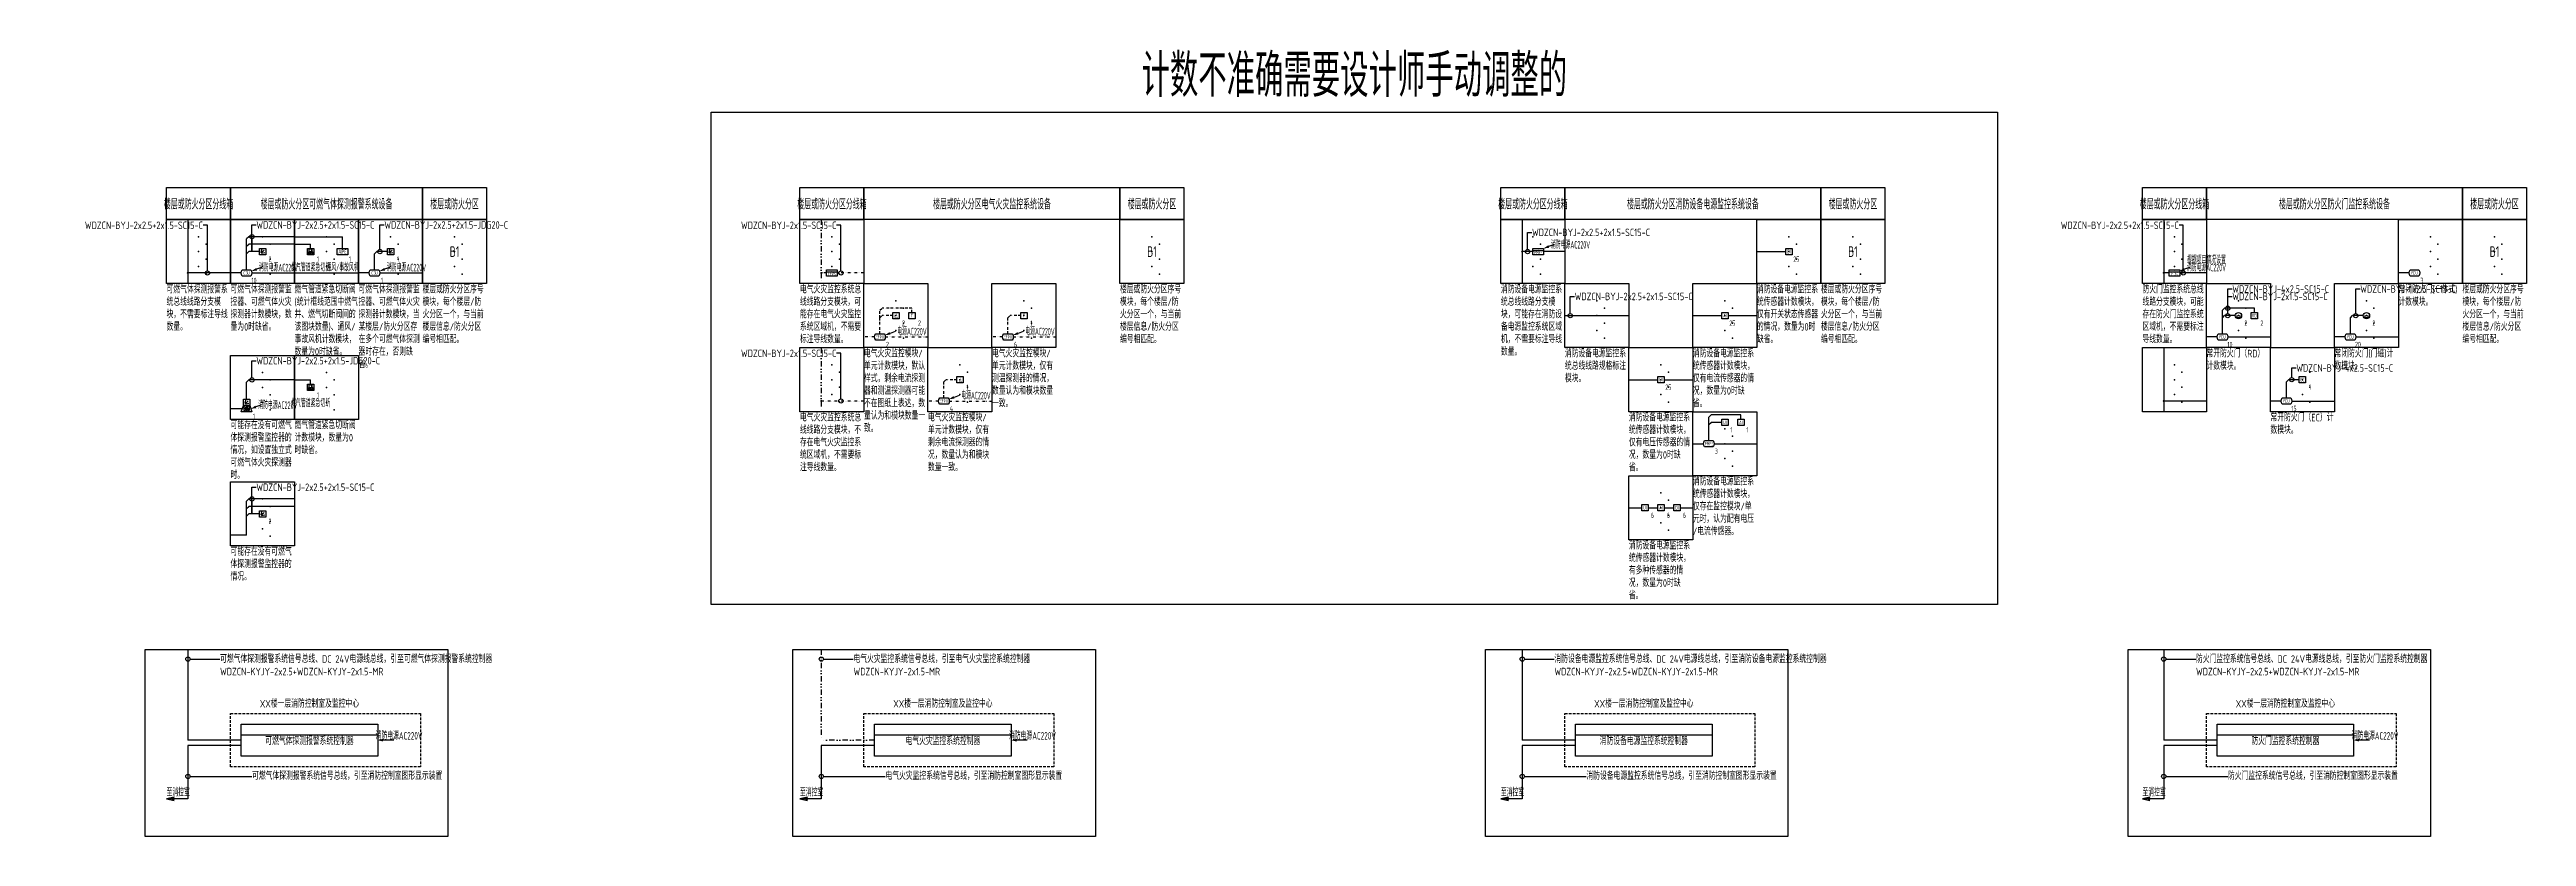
# Model space of a CAD drawing. Header units: millimetres. Extents: x -1040173 to 349982, y -145921 to 298175.
# Drawn here: x 105872 to 221973, y 122281 to 159150 of the extents above; entities that cross this region are included whole.
import ezdxf
from ezdxf import colors
from ezdxf.entities.mleader import LeaderData, LeaderLine
from ezdxf.enums import TextEntityAlignment as Align
from ezdxf.math import Vec2, Vec3

# ---------------------------------------------------------------- set-up
doc = ezdxf.new("R2010")
doc.units = ezdxf.units.MM
doc.header["$LTSCALE"] = 500
doc.header["$MEASUREMENT"] = 0
for name, pattern in [('BORDER2', [0.875, 0.25, -0.125, 0.25, -0.125, 0, -0.125]), ('DIVIDE', [1.25, 0.5, -0.25, 0, -0.25, 0, -0.25]), ('DIVIDE2', [0.625, 0.25, -0.125, 0, -0.125, 0, -0.125]), ('HIDDEN', [0.375, 0.25, -0.125])]:
    doc.linetypes.add(name, pattern=pattern)
doc.layers.get('0').update_dxf_attribs({"color": 255, "linetype": 'CONTINUOUS'})
for name, color, linetype in [('E-EFPS-DEVC', 3, 'CONTINUOUS'), ('E-EFPS-WIRE', 1, 'BORDER2'), ('E-EFPS-WIRE2', 1, 'DIVIDE2'), ('E-EFPS-WIRE3', 1, 'DIVIDE'), ('E-FAS-DEVC', 3, 'CONTINUOUS'), ('E-FAS-WIRE', 4, 'CONTINUOUS'), ('E-FDS-DEVC', 3, 'CONTINUOUS'), ('E-PMFE-DEVC', 3, 'CONTINUOUS'), ('E-POWR-EQPM', 3, 'CONTINUOUS'), ('E-REQU-DIMS', 30, 'CONTINUOUS'), ('E-UNIV-DIAG', 2, 'CONTINUOUS'), ('E-UNIV-DIAG2', 2, 'HIDDEN'), ('E-UNIV-EL', 140, 'CONTINUOUS'), ('E-UNIV-NOTE', 6, 'CONTINUOUS')]:
    doc.layers.add(name, color=color, linetype=linetype)
doc.layers.add('说明', color=7, linetype='CONTINUOUS', plot=False)
doc.styles.add('TH-STYLE3', font='tssdeng.shx', dxfattribs={"width": 0.7, "bigfont": 'tssdchn.shx'})

msp = doc.modelspace()

# ---------------------------------------------------------------- texts
at = {"layer": 'E-UNIV-NOTE', "style": 'TH-STYLE3'}
for s, height, width, p in [('计数不准确需要设计师手动调整的', 2000, 0.7, (167033, 158037)), ('楼层或防火分区分线箱', 500, 0.5, (112856, 151932)), ('楼层或防火分区可燃气体探测报警系统设备', 500, 0.5, (118856, 151932)), ('楼层或防火分区', 500, 0.5, (124856, 151932)), ('楼层或防火分区分线箱', 500, 0.5, (142547, 151932)), ('楼层或防火分区电气火灾监控系统设备', 500, 0.5, (150047, 151932)), ('楼层或防火分区', 500, 0.5, (157547, 151932)), ('楼层或防火分区分线箱', 500, 0.5, (175401, 151932)), ('楼层或防火分区消防设备电源监控系统设备', 500, 0.5, (182901, 151932)), ('楼层或防火分区', 500, 0.5, (190401, 151932)), ('楼层或防火分区分线箱', 500, 0.5, (205473, 151932)), ('楼层或防火分区防火门监控系统设备', 500, 0.5, (212973, 151932)), ('楼层或防火分区', 500, 0.5, (220473, 151932)), ('B1', 500, 0.7, (124856, 149682)), ('B1', 500, 0.7, (157547, 149682)), ('消防电源AC220V', 350, 0.5, (177167, 150047)), ('B1', 500, 0.7, (190401, 149682)), ('B1', 500, 0.7, (220473, 149682)), ('消防电源AC220V', 350, 0.5, (116606, 148982)), ('2', 250, 0.7, (116206, 149332)), ('燃气管道紧急切断', 350, 0.5, (118106, 148982)), ('1', 250, 0.7, (118456, 149332)), ('通风/事故风机', 350, 0.5, (119606, 148982)), ('1', 250, 0.7, (119956, 149332)), ('消防电源AC220V', 350, 0.5, (122606, 148982)), ('1', 250, 0.7, (122206, 149332)), ('25', 250, 0.7, (187751, 149332)), ('消防电源AC220V', 350, 0.5, (206973, 148982)), ('根据项目情况设置', 350, 0.5, (206973, 149332)), ('10', 250, 0.7, (115456, 148332)), ('1', 250, 0.7, (121456, 148332)), ('3', 250, 0.7, (217073, 148332)), ('2', 250, 0.7, (145897, 146332)), ('2', 250, 0.7, (146647, 146332)), ('1', 250, 0.7, (151897, 146332)), ('25', 250, 0.7, (184751, 146332)), ('2', 250, 0.7, (208823, 146332)), ('2', 250, 0.7, (209573, 146332)), ('2', 250, 0.7, (214823, 146332)), ('2', 250, 0.7, (145147, 145332)), ('电源AC220V', 350, 0.5, (146297, 145982)), ('6', 250, 0.7, (151147, 145332)), ('电源AC220V', 350, 0.5, (152297, 145982)), ('10', 250, 0.7, (208073, 145332)), ('20', 250, 0.7, (214073, 145332)), ('燃气管道紧急切断', 350, 0.5, (118106, 142619)), ('1', 250, 0.7, (118456, 142969)), ('电源AC220V', 350, 0.5, (149297, 142982)), ('1', 250, 0.7, (148897, 143332)), ('25', 250, 0.7, (181751, 143332)), ('1', 250, 0.7, (211823, 143332)), ('1', 250, 0.7, (115456, 141969)), ('消防电源AC220V', 350, 0.5, (116571, 142534)), ('4', 250, 0.7, (148147, 142332)), ('15', 250, 0.7, (211073, 142332)), ('1', 250, 0.7, (184701, 141332)), ('1', 250, 0.7, (185451, 141332)), ('3', 250, 0.7, (184001, 140332)), ('2', 250, 0.7, (116206, 137044)), ('6', 250, 0.7, (181001, 137332)), ('6', 250, 0.7, (181751, 137332)), ('6', 250, 0.7, (182501, 137332)), ('可燃气体探测报警系统控制器', 350, 0.7, (118056, 126791)), ('消防电源AC220V', 350, 0.6, (122256, 127041)), ('电气火灾监控系统控制器', 350, 0.7, (147747, 126791)), ('消防电源AC220V', 350, 0.6, (151947, 127041)), ('消防设备电源监控系统控制器', 350, 0.7, (180601, 126791)), ('防火门监控系统控制器', 350, 0.7, (210673, 126791)), ('消防电源AC220V', 350, 0.6, (214873, 127041))]:
    msp.add_text(s, height=height, dxfattribs=dict(at, width=width)).set_placement(p, align=Align.MIDDLE)
at = {"layer": 'E-UNIV-NOTE', "style": 'TH-STYLE3', "width": 0.7}
for p in [(118056, 128541), (147747, 128541), (180601, 128541), (210673, 128541)]:
    msp.add_text('XX楼一层消防控制室及监控中心', height=350, rotation=360, dxfattribs=at).set_placement(p, align=Align.MIDDLE)
at = {"layer": 'E-UNIV-NOTE', "style": 'TH-STYLE3', "width": 0.6}
for p in [(111356, 124341), (141047, 124341), (173901, 124341), (203973, 124341)]:
    msp.add_text('至消控室', height=350, dxfattribs=at).set_placement(p, align=Align.MIDDLE_LEFT)
at = {"layer": '说明', "char_height": 350, "attachment_point": 1, "style": 'TH-STYLE3'}
for s, insert in [('可燃气体探测报警系统总线线路分支模块，不需要标注导线数量。', (111356, 148082)), ('可燃气体探测报警监控器、可燃气体火灾探测器计数模块，数量为0时缺省。', (114356, 148082)), ('燃气管道紧急切断阀(统计框线范围中燃气井、燃气切断阀间的该图块数量)、通风/事故风机计数模块，数量为0时缺省。', (117356, 148082)), ('可燃气体探测报警监控器、可燃气体火灾探测器计数模块，当某楼层/防火分区存在多个可燃气体探测器时存在，否则缺省。', (120356, 148082)), ('楼层或防火分区序号模块，每个楼层/防火分区一个，与当前楼层信息/防火分区编号相匹配。', (123356, 148082)), ('电气火灾监控系统总线线路分支模块，可能存在电气火灾监控系统区域机，不需要标注导线数量。', (141047, 148082)), ('楼层或防火分区序号模块，每个楼层/防火分区一个，与当前楼层信息/防火分区编号相匹配。', (156047, 148082)), ('消防设备电源监控系统总线线路分支模块，可能存在消防设备电源监控系统区域机，不需要标注导线数量。', (173901, 148082)), ('消防设备电源监控系统传感器计数模块，仅有开关状态传感器的情况，数量为0时缺省。', (185901, 148082)), ('楼层或防火分区序号模块，每个楼层/防火分区一个，与当前楼层信息/防火分区编号相匹配。', (188901, 148082)), ('防火门监控系统总线线路分支模块，可能存在防火门监控系统区域机，不需要标注导线数量。', (203973, 148082)), ('常闭防火门(一体式)计数模块。', (215973, 148082)), ('楼层或防火分区序号模块，每个楼层/防火分区一个，与当前楼层信息/防火分区编号相匹配。', (218973, 148082)), ('电气火灾监控模块/单元计数模块，默认样式，剩余电流探测器和测温探测器可能不在图纸上表达，数量认为和模块数量一致。', (144047, 145082)), ('电气火灾监控模块/单元计数模块，仅有测温探测器的情况，数量认为和模块数量一致。', (150047, 145082)), ('消防设备电源监控系统总线线路规格标注模块。', (176901, 145082)), ('消防设备电源监控系统传感器计数模块，仅有电流传感器的情况，数量为0时缺省。', (182901, 145082)), ('常开防火门（RD）计数模块。', (206973, 145082)), ('常闭防火门(门磁)计数模块。', (212973, 145082)), ('可能存在没有可燃气体探测报警监控器的情况，如设置独立式可燃气体火灾探测器时。', (114356, 141719)), ('燃气管道紧急切断阀计数模块，数量为0时缺省。', (117356, 141719)), ('电气火灾监控系统总线线路分支模块，不存在电气火灾监控系统区域机，不需要标注导线数量。', (141047, 142082)), ('电气火灾监控模块/单元计数模块，仅有剩余电流探测器的情况，数量认为和模块数量一致。', (147047, 142082)), ('消防设备电源监控系统传感器计数模块，仅有电压传感器的情况，数量为0时缺省。', (179901, 142082)), ('常开防火门（EC）计数模块。', (209973, 142082)), ('消防设备电源监控系统传感器计数模块，仅存在监控模块/单元时，认为配有电压/电流传感器。', (182901, 139082)), ('消防设备电源监控系统传感器计数模块，有多种传感器的情况，数量为0时缺省。', (179901, 136082)), ('可能存在没有可燃气体探测报警监控器的情况。', (114356, 135794))]:
    msp.add_mtext_dynamic_manual_height_columns(s, width=3000, gutter_width=9, heights=[0], dxfattribs=dict(at, insert=insert))

# ---------------------------------------------------------------- blocks, each defined once
blk = doc.blocks.new('E-ES01')
blk.add_lwpolyline([(0, 3000), (3000, 3000), (3000, 0), (0, 0)], close=True)
for p in [(1500, 2200), (1500, 1500), (1850, 1850), (1500, 800), (1850, 1150), (1850, 450)]:
    blk.add_point(p)
blk = doc.blocks.new('E-BCGS110')
blk.add_lwpolyline([(-2, 1.5), (2, 1.5, -0.333333), (2, -1.5), (-2, -1.5, -0.333333)], format="xyb", close=True)
at = {"layer": 'E-UNIV-EL', "style": 'TH-STYLE3', "width": 0.7}
blk.add_attdef('F', text='', height=1.5, dxfattribs=at).set_placement((0, 0), align=Align.MIDDLE)
blk = doc.blocks.new('E-BCGS210')
blk.add_lwpolyline([(-1.5, -1.5), (-1.5, 1.5), (1.5, 1.5), (1.5, -1.5)], close=True)
at = {"layer": 'E-UNIV-EL'}
for p, q in [((-0.7, -0.4), (-0.4, 1)), ((-0.7, -0.7), (0.7, 0.7)), ((-0.4, -0.7), (1, -0.4))]:
    blk.add_line(p, q, dxfattribs=at)
at = {"layer": 'E-UNIV-EL', "const_width": 0.25}
blk.add_lwpolyline([(-0.6, -0.4, 1), (-0.4, -0.6, 1)], format="xyb", close=True, dxfattribs=at)
blk = doc.blocks.new('E-BFAS621-3')
blk.add_lwpolyline([(-1.5, -1.5), (-1.5, 1.5), (1.5, 1.5), (1.5, -1.5)], close=True)
at = {"layer": 'E-UNIV-EL'}
for p, q in [((-0.7, 1.3), (0.7, 1.3)), ((-0.7, 0), (-0.7, 1.3)), ((-0.7, 0), (0.7, 0)), ((0, 0), (0, -0.7)), ((0.7, 0), (0.7, 1.3))]:
    blk.add_line(p, q, dxfattribs=at)
blk.add_lwpolyline([(1, -1.3), (1, -0.1), (-1, -1.3), (-1, -0.1)], close=True, dxfattribs=at)
at = {"layer": 'E-UNIV-EL', "style": 'TH-STYLE3', "width": 0.7}
blk.add_attdef('F', text='', height=1, dxfattribs=at).set_placement((0, 0.7), align=Align.MIDDLE)
blk = doc.blocks.new('E-BDB004')
blk.add_lwpolyline([(-2.5, -1.5), (-2.5, 1.5), (2.5, 1.5), (2.5, -1.5)], close=True)
at = {"layer": 'E-UNIV-EL', "style": 'TH-STYLE3', "width": 0.7}
blk.add_attdef('BOX', text='', height=2, dxfattribs=at).set_placement((0, 0), align=Align.MIDDLE)
blk = doc.blocks.new('_DotBlank')
at = {"color": 0, "linetype": 'ByBlock', "lineweight": -2}
blk.add_line((-0.5, 0), (-1, 0), dxfattribs=at)
blk.add_circle((0, 0), 0.5, dxfattribs=at)
blk = doc.blocks.new('E-BCGS215')
for points in [[(-2.5, -3), (-1.5, 0), (1.5, 0), (2.5, -3)], [(-1.5, 0), (-1.5, 3), (1.5, 3), (1.5, 0)]]:
    blk.add_lwpolyline(points, close=True)
at = {"layer": 'E-UNIV-EL'}
for p, q in [((-0.7, 1.1), (-0.4, 2.5)), ((-0.7, 0.8), (0.7, 2.2)), ((-0.4, 0.8), (1, 1.1)), ((0, 0), (0, -3)), ((-1.6, -0.5), (-0.2, -0.9)), ((-1.1, -1.5), (-1.6, -0.5)), ((-0.5, -1.5), (-1.3, -1.5)), ((-1.3, -1.5), (-1.3, -2.3)), ((-1.3, -2.3), (-0.5, -2.3)), ((-0.7, -1.5), (-0.2, -0.9)), ((-0.5, -1.5), (-0.5, -2.3)), ((0.6, -1.4), (0.6, -2.3)), ((1.2, -2.3), (0.6, -2.3)), ((1.2, -1.4), (1.2, -2.3))]:
    blk.add_line(p, q, dxfattribs=at)
at = {"layer": 'E-UNIV-EL', "const_width": 0.25}
blk.add_lwpolyline([(-0.6, 1.1, 1), (-0.4, 0.9, 1)], format="xyb", close=True, dxfattribs=at)
at = {"layer": 'E-UNIV-EL'}
blk.add_circle((0.9, -1), 0.5, dxfattribs=at)
blk = doc.blocks.new('E-BEFPS021')
blk.add_lwpolyline([(-2.5, -1.5), (-2.5, 1.5), (2.5, 1.5), (2.5, -1.5)], close=True)
at = {"layer": 'E-UNIV-EL'}
blk.add_line((-2.5, 0.5), (2.5, 0.5), dxfattribs=at)
at = {"layer": 'E-UNIV-EL', "style": 'TH-STYLE3', "width": 0.7}
for height, p in [(1.5, (0, -0.5)), (1, (0, 1))]:
    blk.add_attdef('F', text='', height=height, dxfattribs=at).set_placement(p, align=Align.MIDDLE)
blk = doc.blocks.new('E-BEFPS110')
blk.add_lwpolyline([(-2, 1.5), (2, 1.5, -0.333333), (2, -1.5), (-2, -1.5, -0.333333)], format="xyb", close=True)
at = {"layer": 'E-UNIV-EL', "style": 'TH-STYLE3', "width": 0.7}
blk.add_attdef('F', text='', height=1.5, dxfattribs=at).set_placement((0, 0), align=Align.MIDDLE)
blk = doc.blocks.new('E-BEFPS220')
blk.add_lwpolyline([(-1.5, -1.5), (-1.5, 1.5), (1.5, 1.5), (1.5, -1.5)], close=True)
at = {"layer": 'E-UNIV-EL', "style": 'TH-STYLE3', "width": 0.7}
blk.add_attdef('F', text='', height=1.7, dxfattribs=at).set_placement((0, 0), align=Align.MIDDLE)
blk = doc.blocks.new('E-BEFPS210')
blk.add_lwpolyline([(-1.5, -1.5), (-1.5, 1.5), (1.5, 1.5), (1.5, -1.5)], close=True)
at = {"layer": 'E-UNIV-EL', "style": 'TH-STYLE3', "width": 0.7}
blk.add_attdef('F', text='', height=1.7, dxfattribs=at).set_placement((0, 0), align=Align.MIDDLE)
blk = doc.blocks.new('E-BPMFE210')
blk.add_lwpolyline([(-1.5, -1.5), (-1.5, 1.5), (1.5, 1.5), (1.5, -1.5)], close=True)
at = {"layer": 'E-UNIV-EL', "style": 'TH-STYLE3', "width": 0.7}
blk.add_attdef('F', text='', height=1.7, dxfattribs=at).set_placement((0, 0), align=Align.MIDDLE)
blk = doc.blocks.new('E-BPMFE220')
blk.add_lwpolyline([(-1.5, -1.5), (-1.5, 1.5), (1.5, 1.5), (1.5, -1.5)], close=True)
at = {"layer": 'E-UNIV-EL', "style": 'TH-STYLE3', "width": 0.7}
blk.add_attdef('F', text='', height=1.7, dxfattribs=at).set_placement((0, 0), align=Align.MIDDLE)
blk = doc.blocks.new('E-BPMFE021')
blk.add_lwpolyline([(-2.5, -1), (-2.5, 2), (2.5, 2), (2.5, -1)], close=True)
at = {"layer": 'E-UNIV-EL'}
blk.add_line((-2.5, 1), (2.5, 1), dxfattribs=at)
at = {"layer": 'E-UNIV-EL', "style": 'TH-STYLE3', "width": 0.7}
for height, p in [(1.5, (0, 0)), (1, (0, 1.5))]:
    blk.add_attdef('F', text='', height=height, dxfattribs=at).set_placement(p, align=Align.MIDDLE)
blk = doc.blocks.new('E-BPMFE211')
blk.add_lwpolyline([(-1.5, -1.5), (-1.5, 1.5), (1.5, 1.5), (1.5, -1.5)], close=True)
at = {"layer": 'E-UNIV-EL', "style": 'TH-STYLE3', "width": 0.7}
blk.add_attdef('F', text='', height=1.7, dxfattribs=at).set_placement((0, 0), align=Align.MIDDLE)
blk = doc.blocks.new('E-BPMFE110')
blk.add_lwpolyline([(-2, 1.5), (2, 1.5, -0.333333), (2, -1.5), (-2, -1.5, -0.333333)], format="xyb", close=True)
at = {"layer": 'E-UNIV-EL', "style": 'TH-STYLE3', "width": 0.7}
blk.add_attdef('F', text='', height=1.5, dxfattribs=at).set_placement((0, 0), align=Align.MIDDLE)
blk = doc.blocks.new('E-BIAS100')
blk.add_circle((0, 0), 1.5)
at = {"layer": 'E-UNIV-EL'}
blk.add_lwpolyline([(-0.8, 0), (-0.8, -0.8), (0.8, -0.8), (0.8, 0)], dxfattribs=at)
blk = doc.blocks.new('E-BFDS210')
blk.add_lwpolyline([(-1.5, -1.5), (-1.5, 1.5), (1.5, 1.5), (1.5, -1.5)], close=True)
at = {"layer": 'E-UNIV-EL', "style": 'TH-STYLE3', "width": 0.7}
blk.add_attdef('F', text='', height=1.7, dxfattribs=at).set_placement((0, 0), align=Align.MIDDLE)
blk = doc.blocks.new('E-BFDS220')
blk.add_lwpolyline([(-1.5, -1.5), (-1.5, 1.5), (1.5, 1.5), (1.5, -1.5)], close=True)
at = {"layer": 'E-UNIV-EL', "style": 'TH-STYLE3', "width": 0.7}
blk.add_attdef('F', text='', height=1.7, dxfattribs=at).set_placement((0, 0), align=Align.MIDDLE)
blk = doc.blocks.new('E-BFDS021')
blk.add_lwpolyline([(-2.5, -1.5), (-2.5, 1.5), (2.5, 1.5), (2.5, -1.5)], close=True)
at = {"layer": 'E-UNIV-EL'}
blk.add_line((-2.5, 0.5), (2.5, 0.5), dxfattribs=at)
at = {"layer": 'E-UNIV-EL', "style": 'TH-STYLE3', "width": 0.7}
for height, p in [(1.5, (0, -0.5)), (1, (0, 1))]:
    blk.add_attdef('F', text='', height=height, dxfattribs=at).set_placement(p, align=Align.MIDDLE)
blk = doc.blocks.new('E-BFDS110')
blk.add_lwpolyline([(-2, 1.5), (2, 1.5, -0.333333), (2, -1.5), (-2, -1.5, -0.333333)], format="xyb", close=True)
at = {"layer": 'E-UNIV-EL', "style": 'TH-STYLE3', "width": 0.7}
blk.add_attdef('F', text='', height=1.5, dxfattribs=at).set_placement((0, 0), align=Align.MIDDLE)

# ---------------------------------------------------------------- linework, layer by layer
at = {"layer": 'E-EFPS-WIRE'}
for p, q in [((142297, 148682), (142047, 148682)), ((144797, 146932), (144897, 147032)), ((144797, 146582), (144797, 146932)), ((144797, 146582), (144897, 146682)), ((144797, 145832), (144797, 146582)), ((146297, 147032), (144897, 147032)), ((145397, 146682), (144897, 146682)), ((146297, 146832), (146297, 147032)), ((150797, 146582), (150897, 146682)), ((150797, 145832), (150797, 146582)), ((151397, 146682), (150897, 146682)), ((147797, 143582), (147897, 143682)), ((147797, 142832), (147797, 143582)), ((148397, 143682), (147897, 143682))]:
    msp.add_line(p, q, dxfattribs=at)
at = {"layer": 'E-EFPS-WIRE2'}
for p, q in [((144047, 148682), (142797, 148682)), ((144547, 145682), (144047, 145682)), ((145047, 145682), (147047, 145682)), ((150547, 145682), (150047, 145682)), ((151047, 145682), (153047, 145682)), ((144047, 142682), (142047, 142682)), ((147547, 142682), (147047, 142682)), ((148047, 142682), (150047, 142682))]:
    msp.add_line(p, q, dxfattribs=at)
at = {"layer": 'E-EFPS-WIRE3'}
for p, q in [((142047, 151182), (142047, 148182)), ((142047, 145182), (142047, 142182)), ((142047, 131041), (142047, 126791)), ((144547, 126791), (142047, 126791))]:
    msp.add_line(p, q, dxfattribs=at)
at = {"layer": 'E-EFPS-WIRE3', "const_width": 50}
for points in [[(142022, 148682, 1), (142072, 148682, 1)], [(142022, 142682, 1), (142072, 142682, 1)]]:
    msp.add_lwpolyline(points, format="xyb", close=True, dxfattribs=at)
at = {"layer": 'E-FAS-DEVC'}
for p, q in [((176371, 150003), (176136, 149918)), ((115811, 148939), (115576, 148853)), ((121811, 148939), (121576, 148853)), ((206177, 148939), (205942, 148853)), ((145502, 145939), (145267, 145853)), ((151502, 145939), (151267, 145853)), ((148502, 142939), (148267, 142853)), ((115776, 142490), (115541, 142405)), ((114856, 127041), (121256, 127041)), ((122006, 126791), (121506, 126791)), ((144547, 127041), (150947, 127041)), ((151697, 126791), (151197, 126791)), ((177401, 127041), (183801, 127041)), ((207473, 127041), (213873, 127041)), ((214623, 126791), (214123, 126791))]:
    msp.add_line(p, q, dxfattribs=at)
for points in [[(176136, 149918, 125, 0, 0), (175901, 149832, 0, 0, 0)], [(115576, 148853, 125, 0, 0), (115341, 148768, 0, 0, 0)], [(121576, 148853, 125, 0, 0), (121341, 148768, 0, 0, 0)], [(205942, 148853, 125, 0, 0), (205707, 148768, 0, 0, 0)], [(145267, 145853, 125, 0, 0), (145032, 145768, 0, 0, 0)], [(151267, 145853, 125, 0, 0), (151032, 145768, 0, 0, 0)], [(148267, 142853, 125, 0, 0), (148032, 142768, 0, 0, 0)], [(115541, 142405, 125, 0, 0), (115306, 142319, 0, 0, 0)], [(121506, 126791, 125, 0, 0), (121256, 126791, 0, 0, 0)], [(151197, 126791, 125, 0, 0), (150947, 126791, 0, 0, 0)], [(214123, 126791, 125, 0, 0), (213873, 126791, 0, 0, 0)]]:
    msp.add_lwpolyline(points, format="xyseb", dxfattribs=at)
for points in [[(114856, 126041), (114856, 127541), (121256, 127541), (121256, 126041)], [(144547, 126041), (144547, 127541), (150947, 127541), (150947, 126041)], [(177401, 126041), (177401, 127541), (183801, 127541), (183801, 126041)], [(207473, 126041), (207473, 127541), (213873, 127541), (213873, 126041)]]:
    msp.add_lwpolyline(points, close=True, dxfattribs=at)
at = {"layer": 'E-FAS-WIRE'}
for p, q in [((112356, 151182), (112356, 148182)), ((174901, 151182), (174901, 148182)), ((204973, 151182), (204973, 148182)), ((115206, 150382), (115106, 150282)), ((115106, 149582), (115106, 150282)), ((115106, 149932), (115206, 150032)), ((117356, 150382), (115206, 150382)), ((117356, 150032), (115206, 150032)), ((117356, 150382), (119606, 150382)), ((117356, 150032), (118106, 150032)), ((118106, 149832), (118106, 150032)), ((119606, 149832), (119606, 150382)), ((114356, 148682), (112356, 148682)), ((114856, 148682), (114356, 148682)), ((115106, 149582), (115206, 149682)), ((115106, 148832), (115106, 149582)), ((115706, 149682), (115206, 149682)), ((115356, 148682), (117356, 148682)), ((117356, 148682), (120356, 148682)), ((120856, 148682), (120356, 148682)), ((121106, 149582), (121206, 149682)), ((121106, 148832), (121106, 149582)), ((121706, 149682), (121206, 149682)), ((121356, 148682), (123356, 148682)), ((175401, 149682), (174901, 149682)), ((176901, 149682), (175901, 149682)), ((185901, 149682), (187251, 149682)), ((205223, 148682), (204973, 148682)), ((206973, 148682), (205723, 148682)), ((216473, 148682), (215973, 148682)), ((176901, 146682), (179901, 146682)), ((182901, 146682), (184251, 146682)), ((184551, 146682), (185901, 146682)), ((207723, 146932), (207823, 147032)), ((207723, 146582), (207723, 146932)), ((207723, 146582), (207823, 146682)), ((207723, 145832), (207723, 146582)), ((209223, 147032), (207823, 147032)), ((208323, 146682), (207823, 146682)), ((209223, 146832), (209223, 147032)), ((213723, 146582), (213823, 146682)), ((213723, 145832), (213723, 146582)), ((214323, 146682), (213823, 146682)), ((204973, 145182), (204973, 142182)), ((207473, 145682), (206973, 145682)), ((207973, 145682), (209973, 145682)), ((213473, 145682), (212973, 145682)), ((213973, 145682), (215973, 145682)), ((115106, 143569), (115206, 143669)), ((115106, 142769), (115106, 143569)), ((117356, 143669), (115206, 143669)), ((117356, 143669), (118106, 143669)), ((118106, 143469), (118106, 143669)), ((179901, 143682), (181251, 143682)), ((181551, 143682), (182901, 143682)), ((210723, 143582), (210823, 143682)), ((210723, 142832), (210723, 143582)), ((211323, 143682), (210823, 143682)), ((114906, 142319), (114356, 142319)), ((183651, 141932), (183751, 142032)), ((183651, 141582), (183651, 141932)), ((183651, 141582), (183751, 141682)), ((185151, 142032), (183751, 142032)), ((184251, 141682), (183751, 141682)), ((185151, 141832), (185151, 142032)), ((206973, 142682), (204973, 142682)), ((210473, 142682), (209973, 142682)), ((210973, 142682), (212973, 142682)), ((182901, 140682), (183401, 140682)), ((183651, 140832), (183651, 141582)), ((183901, 140682), (185901, 140682)), ((115206, 138094), (115106, 137994)), ((115106, 137294), (115106, 137994)), ((115106, 137644), (115206, 137744)), ((115106, 137294), (115206, 137394)), ((115106, 136394), (115106, 137294)), ((117356, 138094), (115206, 138094)), ((117356, 137744), (115206, 137744)), ((115706, 137394), (115206, 137394)), ((179901, 137682), (180501, 137682)), ((180801, 137682), (181251, 137682)), ((181551, 137682), (182001, 137682)), ((182301, 137682), (182901, 137682)), ((115106, 136394), (114356, 136394)), ((112356, 131041), (112356, 126791)), ((174901, 131041), (174901, 126791)), ((204973, 131041), (204973, 126791)), ((114856, 126791), (112356, 126791)), ((177401, 126791), (174901, 126791)), ((207473, 126791), (204973, 126791)), ((114856, 126541), (112356, 126541)), ((112356, 126541), (112356, 124041)), ((144547, 126541), (142047, 126541)), ((142047, 126541), (142047, 124041)), ((177401, 126541), (174901, 126541)), ((174901, 126541), (174901, 124041)), ((207473, 126541), (204973, 126541)), ((204973, 126541), (204973, 124041)), ((112356, 124041), (111356, 124041)), ((142047, 124041), (141047, 124041)), ((174901, 124041), (173901, 124041)), ((204973, 124041), (203973, 124041))]:
    msp.add_line(p, q, dxfattribs=at)
at = {"layer": 'E-FAS-WIRE', "const_width": 50}
for points in [[(112331, 148682, 1), (112381, 148682, 1)], [(174876, 149682, 1), (174926, 149682, 1)], [(204948, 148682, 1), (204998, 148682, 1)], [(204948, 142682, 1), (204998, 142682, 1)]]:
    msp.add_lwpolyline(points, format="xyb", close=True, dxfattribs=at)
at = {"layer": 'E-FAS-WIRE'}
for points in [[(111356, 124041), (111709, 123966), (111609, 124041), (111709, 124116), (111356, 124041)], [(141047, 124041), (141400, 123966), (141300, 124041), (141400, 124116), (141047, 124041)], [(173901, 124041), (174254, 123966), (174154, 124041), (174254, 124116), (173901, 124041)], [(203973, 124041), (204325, 123966), (204225, 124041), (204325, 124116), (203973, 124041)]]:
    msp.add_lwpolyline(points, dxfattribs=at)
at = {"layer": 'E-UNIV-DIAG'}
for points in [[(111356, 152682), (114356, 152682), (114356, 151182), (111356, 151182)], [(114356, 152682), (123356, 152682), (123356, 151182), (114356, 151182)], [(123356, 152682), (126356, 152682), (126356, 151182), (123356, 151182)], [(141047, 152682), (144047, 152682), (144047, 151182), (141047, 151182)], [(144047, 152682), (156047, 152682), (156047, 151182), (144047, 151182)], [(156047, 152682), (159047, 152682), (159047, 151182), (156047, 151182)], [(173901, 152682), (176901, 152682), (176901, 151182), (173901, 151182)], [(176901, 152682), (188901, 152682), (188901, 151182), (176901, 151182)], [(188901, 152682), (191901, 152682), (191901, 151182), (188901, 151182)], [(203973, 152682), (206973, 152682), (206973, 151182), (203973, 151182)], [(206973, 152682), (218973, 152682), (218973, 151182), (206973, 151182)], [(218973, 152682), (221973, 152682), (221973, 151182), (218973, 151182)]]:
    msp.add_lwpolyline(points, close=True, dxfattribs=at)
at = {"layer": 'E-UNIV-DIAG2'}
for points in [[(114356, 125541), (114356, 128041), (123256, 128041), (123256, 125541)], [(144047, 125541), (144047, 128041), (152947, 128041), (152947, 125541)], [(176901, 125541), (176901, 128041), (185801, 128041), (185801, 125541)], [(206973, 125541), (206973, 128041), (215873, 128041), (215873, 125541)]]:
    msp.add_lwpolyline(points, close=True, dxfattribs=at)
at = {"layer": 'E-UNIV-NOTE'}
msp.add_line((115356, 150507), (115356, 150932), dxfattribs=at)
at = {"layer": '说明'}
for points in [[(136891, 156215), (197176, 156215), (197176, 133156), (136891, 133156)], [(110359, 131041), (124535, 131041), (124535, 122281), (110359, 122281)], [(140717, 131041), (154893, 131041), (154893, 122281), (140717, 122281)], [(173182, 131041), (187358, 131041), (187358, 122281), (173182, 122281)], [(203304, 131041), (217479, 131041), (217479, 122281), (203304, 122281)]]:
    msp.add_lwpolyline(points, close=True, dxfattribs=at)

# ---------------------------------------------------------------- block references
at = {"layer": 'E-EFPS-DEVC'}
ref = msp.add_blockref('E-BEFPS021', (142547, 148682), dxfattribs=dict(at, xscale=100, yscale=100, zscale=100))
ref.add_attrib('F', 'Z', dxfattribs={"layer": 'E-UNIV-EL', "height": 100, "style": 'TH-STYLE3', "width": 0.7}).set_placement((142547, 148782), align=Align.MIDDLE)
ref.add_attrib('F', 'EFPS', dxfattribs={"layer": 'E-UNIV-EL', "height": 150, "style": 'TH-STYLE3', "width": 0.7}).set_placement((142547, 148632), align=Align.MIDDLE)
at = {"layer": 'E-EFPS-DEVC', "xscale": 100, "yscale": 100, "zscale": 100}
for name, p, values in [('E-BEFPS210', (145547, 146682), {'F': 'I△'}), ('E-BEFPS220', (146297, 146682), {'F': 'T'}), ('E-BEFPS220', (151547, 146682), {'F': 'T'}), ('E-BEFPS110', (144797, 145682), {'F': 'EFPU'}), ('E-BEFPS110', (150797, 145682), {'F': 'EFPU'}), ('E-BEFPS110', (147797, 142682), {'F': 'EFPU'}), ('E-BEFPS210', (148547, 143682), {'F': 'I△'})]:
    msp.add_blockref(name, p, dxfattribs=at).add_auto_attribs(values)
at = {"layer": 'E-FAS-DEVC', "xscale": 100, "yscale": 100, "zscale": 100}
for name, p in [('E-BCGS210', (115856, 149682)), ('E-BCGS210', (121856, 149682)), ('E-BIAS100', (208473, 146682)), ('E-BIAS100', (214473, 146682)), ('E-BCGS215', (115106, 142469)), ('E-BCGS210', (115856, 137394))]:
    msp.add_blockref(name, p, dxfattribs=at)
at = {"layer": 'E-FAS-DEVC'}
ref = msp.add_blockref('E-BFAS621-3', (118106, 149682), dxfattribs=dict(at, xscale=100, yscale=100, zscale=100))
ref.add_attrib('F', 'M', dxfattribs={"layer": 'E-UNIV-EL', "height": 100, "style": 'TH-STYLE3', "width": 0.7}).set_placement((118106, 149757), align=Align.MIDDLE)
at = {"layer": 'E-FAS-DEVC', "xscale": 100, "yscale": 100, "zscale": 100}
for name, p, values in [('E-BCGS110', (115106, 148682), {'F': 'CGU'}), ('E-BCGS110', (121106, 148682), {'F': 'CGU'}), ('E-BFDS210', (209223, 146682), {'F': 'RD'}), ('E-BPMFE210', (181401, 143682), {'F': 'UI'}), ('E-BFDS220', (211473, 143682), {'F': 'EC'}), ('E-BPMFE210', (180651, 137682), {'F': 'UI'})]:
    msp.add_blockref(name, p, dxfattribs=at).add_auto_attribs(values)
at = {"layer": 'E-FAS-DEVC'}
ref = msp.add_blockref('E-BFDS021', (205473, 148682), dxfattribs=dict(at, xscale=100, yscale=100, zscale=100))
ref.add_attrib('F', 'FDS', dxfattribs={"layer": 'E-UNIV-EL', "height": 150, "style": 'TH-STYLE3', "width": 0.7}).set_placement((205473, 148632), align=Align.MIDDLE)
ref.add_attrib('F', 'Z', dxfattribs={"layer": 'E-UNIV-EL', "height": 100, "style": 'TH-STYLE3', "width": 0.7}).set_placement((205473, 148782), align=Align.MIDDLE)
ref = msp.add_blockref('E-BFAS621-3', (118106, 143319), dxfattribs=dict(at, xscale=100, yscale=100, zscale=100))
ref.add_attrib('F', 'M', dxfattribs={"layer": 'E-UNIV-EL', "height": 100, "style": 'TH-STYLE3', "width": 0.7}).set_placement((118106, 143394), align=Align.MIDDLE)
at = {"layer": 'E-FDS-DEVC', "xscale": 100, "yscale": 100, "zscale": 100}
for p in [(216723, 148682), (207723, 145682), (213723, 145682), (210723, 142682)]:
    msp.add_blockref('E-BFDS110', p, dxfattribs=at).add_auto_attribs({'F': 'FDU'})
at = {"layer": 'E-PMFE-DEVC'}
ref = msp.add_blockref('E-BPMFE021', (175651, 149632), dxfattribs=dict(at, xscale=100, yscale=100, zscale=100))
ref.add_attrib('F', 'PMFE', dxfattribs={"layer": 'E-UNIV-EL', "height": 150, "style": 'TH-STYLE3', "width": 0.7}).set_placement((175651, 149632), align=Align.MIDDLE)
ref.add_attrib('F', 'Z', dxfattribs={"layer": 'E-UNIV-EL', "height": 100, "style": 'TH-STYLE3', "width": 0.7}).set_placement((175651, 149782), align=Align.MIDDLE)
at = {"layer": 'E-PMFE-DEVC', "xscale": 100, "yscale": 100, "zscale": 100}
for name, p, values in [('E-BPMFE220', (187401, 149682), {'F': 'DI'}), ('E-BPMFE211', (184401, 146682), {'F': 'AI'}), ('E-BPMFE210', (184401, 141682), {'F': 'UI'}), ('E-BPMFE211', (185151, 141682), {'F': 'AI'}), ('E-BPMFE110', (183651, 140682), {'F': 'PMFE'}), ('E-BPMFE211', (181401, 137682), {'F': 'AI'}), ('E-BPMFE220', (182151, 137682), {'F': 'DI'})]:
    msp.add_blockref(name, p, dxfattribs=at).add_auto_attribs(values)
at = {"layer": 'E-POWR-EQPM', "xscale": 100, "yscale": 100, "zscale": 100}
msp.add_blockref('E-BDB004', (119606, 149682), dxfattribs=at).add_auto_attribs({'BOX': 'APE'})
at = {"layer": 'E-UNIV-DIAG'}
for p in [(111356, 148182), (114356, 148182), (117356, 148182), (120356, 148182), (123356, 148182), (141047, 148182), (156047, 148182), (173901, 148182), (185901, 148182), (188901, 148182), (203973, 148182), (215973, 148182), (218973, 148182), (144047, 145182), (150047, 145182), (176901, 145182), (182901, 145182), (206973, 145182), (212973, 145182), (141047, 142182), (147047, 142182), (179901, 142182), (203973, 142182), (209973, 142182), (114356, 141819), (117356, 141819), (182901, 139182), (114356, 135894), (179901, 136182)]:
    msp.add_blockref('E-ES01', p, dxfattribs=at)

msp.set_redraw_order([(e.dxf.handle, doc.entitydb.next_handle()) for e in msp.query("TEXT MTEXT ATTDEF DIMENSION ARC_DIMENSION")])  # texts and dimensions are drawn at this point

# ---------------------------------------------------------------- leaders
at = {"layer": 'E-REQU-DIMS'}
ml = msp.add_multileader_mtext('Standard', dxfattribs=at)
ml.set_content('WDZCN-BYJ-2x2.5+2x1.5-SC15-C', color=6, style='TH-STYLE3')
ml.set_leader_properties()
ml.set_arrow_properties(name='DOTBLANK')
ml.build(insert=Vec2(0, 0))
ml.multileader.update_dxf_attribs({"dogleg_length": 2, "arrow_head_size": 200, "scale": 100})
ctx = ml.context
ctx.base_point, ctx.scale, ctx.char_height, ctx.arrow_head_size, ctx.landing_gap_size, ctx.plane_origin = Vec3(107730, 150918), 100, 350, 200, 9, Vec3(112989, 152721)
ctx.text_align_type = 2
notes = []
notes.append((ctx, [(0, (1, 1, 0), (113272, 150918), (-1, 0), 200, [(1, [(113272, 148682)], 0, [])])]))
ctx.mtext.insert, ctx.mtext.alignment, ctx.mtext.flow_direction = Vec3(113063, 151093), 3, 5
ml = msp.add_multileader_mtext('Standard', dxfattribs=at)
ml.set_content('WDZCN-BYJ-2x2.5+2x1.5-SC15-C', color=6, style='TH-STYLE3')
ml.set_leader_properties()
ml.set_arrow_properties(name='DOTBLANK')
ml.build(insert=Vec2(0, 0))
ml.multileader.update_dxf_attribs({"dogleg_length": 2, "arrow_head_size": 200, "scale": 100})
ctx = ml.context
ctx.base_point, ctx.scale, ctx.char_height, ctx.arrow_head_size, ctx.landing_gap_size, ctx.plane_origin = Vec3(115556, 150932), 100, 350, 200, 9, Vec3(115639, 152386)
notes.append((ctx, [(0, (1, 1, 0), (115356, 150932), (1, 0), 200, [(2, [(115356, 150382), (115356, 150032), (115356, 149682)], 0, [])])]))
ctx.mtext.insert, ctx.mtext.flow_direction = Vec3(115565, 151107), 5
ml = msp.add_multileader_mtext('Standard', dxfattribs=at)
ml.set_content('WDZCN-BYJ-2x2.5+2x1.5-JDG20-C', color=6, style='TH-STYLE3')
ml.set_leader_properties()
ml.set_arrow_properties(name='DOTBLANK')
ml.build(insert=Vec2(0, 0))
ml.multileader.update_dxf_attribs({"dogleg_length": 2, "arrow_head_size": 200, "scale": 100})
ctx = ml.context
ctx.base_point, ctx.scale, ctx.char_height, ctx.arrow_head_size, ctx.landing_gap_size, ctx.plane_origin = Vec3(121556, 150932), 100, 350, 200, 9, Vec3(121639, 152386)
notes.append((ctx, [(0, (1, 1, 0), (121356, 150932), (1, 0), 200, [(0, [(121356, 149682)], 0, [])])]))
ctx.mtext.insert, ctx.mtext.flow_direction = Vec3(121565, 151107), 5
ml = msp.add_multileader_mtext('Standard', dxfattribs=at)
ml.set_content('WDZCN-BYJ-2x1.5-SC15-C', color=6, style='TH-STYLE3')
ml.set_leader_properties()
ml.set_arrow_properties(name='DOTBLANK')
ml.build(insert=Vec2(0, 0))
ml.multileader.update_dxf_attribs({"dogleg_length": 2, "arrow_head_size": 200, "scale": 100})
ctx = ml.context
ctx.base_point, ctx.scale, ctx.char_height, ctx.arrow_head_size, ctx.landing_gap_size, ctx.plane_origin = Vec3(138485, 150918), 100, 350, 200, 9, Vec3(142680, 152721)
ctx.text_align_type = 2
notes.append((ctx, [(0, (1, 1, 0), (142963, 150918), (-1, 0), 200, [(1, [(142963, 148682)], 0, [])])]))
ctx.mtext.insert, ctx.mtext.alignment, ctx.mtext.flow_direction = Vec3(142754, 151093), 3, 5
ml = msp.add_multileader_mtext('Standard', dxfattribs=at)
ml.set_content('WDZCN-BYJ-2x2.5+2x1.5-SC15-C', color=6, style='TH-STYLE3')
ml.set_leader_properties()
ml.set_arrow_properties(name='DOTBLANK')
ml.build(insert=Vec2(0, 0))
ml.multileader.update_dxf_attribs({"dogleg_length": 2, "arrow_head_size": 200, "scale": 100})
ctx = ml.context
ctx.base_point, ctx.scale, ctx.char_height, ctx.arrow_head_size, ctx.landing_gap_size, ctx.plane_origin = Vec3(200346, 150918), 100, 350, 200, 9, Vec3(205606, 152721)
ctx.text_align_type = 2
notes.append((ctx, [(0, (1, 1, 0), (205888, 150918), (-1, 0), 200, [(1, [(205888, 148682)], 0, [])])]))
ctx.mtext.insert, ctx.mtext.alignment, ctx.mtext.flow_direction = Vec3(205679, 151093), 3, 5
ml = msp.add_multileader_mtext('Standard', dxfattribs=at)
ml.set_content('WDZCN-BYJ-2x2.5+2x1.5-SC15-C', color=6, style='TH-STYLE3')
ml.set_leader_properties()
ml.set_arrow_properties(name='DOTBLANK')
ml.build(insert=Vec2(0, 0))
ml.multileader.update_dxf_attribs({"dogleg_length": 2, "arrow_head_size": 200, "scale": 100})
ctx = ml.context
ctx.base_point, ctx.scale, ctx.char_height, ctx.arrow_head_size, ctx.landing_gap_size, ctx.plane_origin = Vec3(175351, 150582), 100, 350, 200, 9, Vec3(176184, 152036)
notes.append((ctx, [(0, (1, 1, 0), (175151, 150582), (1, 0), 200, [(1, [(175151, 149682)], 0, [])])]))
ctx.mtext.insert, ctx.mtext.flow_direction = Vec3(175360, 150757), 5
ml = msp.add_multileader_mtext('Standard', dxfattribs=at)
ml.set_content('WDZCN-BYJ-2x2.5+2x1.5-SC15-C', color=6, style='TH-STYLE3')
ml.set_leader_properties()
ml.set_arrow_properties(name='DOTBLANK')
ml.build(insert=Vec2(0, 0))
ml.multileader.update_dxf_attribs({"dogleg_length": 2, "arrow_head_size": 200, "scale": 100})
ctx = ml.context
ctx.base_point, ctx.scale, ctx.char_height, ctx.arrow_head_size, ctx.landing_gap_size, ctx.plane_origin = Vec3(177351, 147582), 100, 350, 200, 9, Vec3(177434, 149036)
notes.append((ctx, [(0, (1, 1, 0), (177151, 147582), (1, 0), 200, [(1, [(177151, 146682)], 0, [])])]))
ctx.mtext.insert, ctx.mtext.flow_direction = Vec3(177360, 147757), 5
ml = msp.add_multileader_mtext('Standard', dxfattribs=at)
ml.set_content('WDZCN-BYJ-4x2.5-SC15-C', color=6, style='TH-STYLE3')
ml.set_leader_properties()
ml.set_arrow_properties(name='DOTBLANK')
ml.build(insert=Vec2(0, 0))
ml.multileader.update_dxf_attribs({"dogleg_length": 2, "arrow_head_size": 200, "scale": 100})
ctx = ml.context
ctx.base_point, ctx.scale, ctx.char_height, ctx.arrow_head_size, ctx.landing_gap_size, ctx.plane_origin = Vec3(208173, 147932), 100, 350, 200, 9, Vec3(208255, 149386)
notes.append((ctx, [(0, (1, 1, 0), (207973, 147932), (1, 0), 200, [(1, [(207973, 147032)], 0, [])])]))
ctx.mtext.insert, ctx.mtext.flow_direction = Vec3(208182, 148107), 5
ml = msp.add_multileader_mtext('Standard', dxfattribs=at)
ml.set_content('WDZCN-BYJ-2x1.5-SC15-C', color=6, style='TH-STYLE3')
ml.set_leader_properties()
ml.set_arrow_properties(name='DOTBLANK')
ml.build(insert=Vec2(0, 0))
ml.multileader.update_dxf_attribs({"dogleg_length": 2, "arrow_head_size": 200, "scale": 100})
ctx = ml.context
ctx.base_point, ctx.scale, ctx.char_height, ctx.arrow_head_size, ctx.landing_gap_size, ctx.plane_origin = Vec3(208173, 147582), 100, 350, 200, 9, Vec3(208255, 149036)
notes.append((ctx, [(0, (1, 1, 0), (207973, 147582), (1, 0), 200, [(1, [(207973, 146682)], 0, [])])]))
ctx.mtext.insert, ctx.mtext.flow_direction = Vec3(208182, 147757), 5
ml = msp.add_multileader_mtext('Standard', dxfattribs=at)
ml.set_content('WDZCN-BYJ-1x2.5-SC15-C', color=6, style='TH-STYLE3')
ml.set_leader_properties()
ml.set_arrow_properties(name='DOTBLANK')
ml.build(insert=Vec2(0, 0))
ml.multileader.update_dxf_attribs({"dogleg_length": 2, "arrow_head_size": 200, "scale": 100})
ctx = ml.context
ctx.base_point, ctx.scale, ctx.char_height, ctx.arrow_head_size, ctx.landing_gap_size, ctx.plane_origin = Vec3(214173, 147932), 100, 350, 200, 9, Vec3(214255, 149386)
notes.append((ctx, [(0, (1, 1, 0), (213973, 147932), (1, 0), 200, [(1, [(213973, 146682)], 0, [])])]))
ctx.mtext.insert, ctx.mtext.flow_direction = Vec3(214182, 148107), 5
ml = msp.add_multileader_mtext('Standard', dxfattribs=at)
ml.set_content('WDZCN-BYJ-2x2.5+2x1.5-JDG20-C', color=6, style='TH-STYLE3')
ml.set_leader_properties()
ml.set_arrow_properties(name='DOTBLANK')
ml.build(insert=Vec2(0, 0))
ml.multileader.update_dxf_attribs({"dogleg_length": 2, "arrow_head_size": 200, "scale": 100})
ctx = ml.context
ctx.base_point, ctx.scale, ctx.char_height, ctx.arrow_head_size, ctx.landing_gap_size, ctx.plane_origin = Vec3(115556, 144569), 100, 350, 200, 9, Vec3(115639, 146023)
notes.append((ctx, [(0, (1, 1, 0), (115356, 144569), (1, 0), 200, [(0, [(115356, 143669)], 0, [])])]))
ctx.mtext.insert, ctx.mtext.flow_direction = Vec3(115565, 144744), 5
ml = msp.add_multileader_mtext('Standard', dxfattribs=at)
ml.set_content('WDZCN-BYJ-2x1.5-SC15-C', color=6, style='TH-STYLE3')
ml.set_leader_properties()
ml.set_arrow_properties(name='DOTBLANK')
ml.build(insert=Vec2(0, 0))
ml.multileader.update_dxf_attribs({"dogleg_length": 2, "arrow_head_size": 200, "scale": 100})
ctx = ml.context
ctx.base_point, ctx.scale, ctx.char_height, ctx.arrow_head_size, ctx.landing_gap_size, ctx.plane_origin = Vec3(138485, 144918), 100, 350, 200, 9, Vec3(142680, 146721)
ctx.text_align_type = 2
notes.append((ctx, [(0, (1, 1, 0), (142963, 144918), (-1, 0), 200, [(1, [(142963, 142682)], 0, [])])]))
ctx.mtext.insert, ctx.mtext.alignment, ctx.mtext.flow_direction = Vec3(142754, 145093), 3, 5
ml = msp.add_multileader_mtext('Standard', dxfattribs=at)
ml.set_content('WDZCN-BYJ-4x2.5-SC15-C', color=6, style='TH-STYLE3')
ml.set_leader_properties()
ml.set_arrow_properties(name='DOTBLANK')
ml.build(insert=Vec2(0, 0))
ml.multileader.update_dxf_attribs({"dogleg_length": 2, "arrow_head_size": 200, "scale": 100})
ctx = ml.context
ctx.base_point, ctx.scale, ctx.char_height, ctx.arrow_head_size, ctx.landing_gap_size, ctx.plane_origin = Vec3(211173, 144232), 100, 350, 200, 9, Vec3(211255, 146036)
notes.append((ctx, [(0, (1, 1, 0), (210973, 144232), (1, 0), 200, [(1, [(210973, 143682)], 0, [])])]))
ctx.mtext.insert, ctx.mtext.flow_direction = Vec3(211182, 144407), 5
ml = msp.add_multileader_mtext('Standard', dxfattribs=at)
ml.set_content('WDZCN-BYJ-2x2.5+2x1.5-SC15-C', color=6, style='TH-STYLE3')
ml.set_leader_properties()
ml.set_arrow_properties(name='DOTBLANK')
ml.build(insert=Vec2(0, 0))
ml.multileader.update_dxf_attribs({"dogleg_length": 2, "arrow_head_size": 200, "scale": 100})
ctx = ml.context
ctx.base_point, ctx.scale, ctx.char_height, ctx.arrow_head_size, ctx.landing_gap_size, ctx.plane_origin = Vec3(115556, 138644), 100, 350, 200, 9, Vec3(115639, 140097)
notes.append((ctx, [(0, (1, 1, 0), (115356, 138644), (1, 0), 200, [(2, [(115356, 138094), (115356, 137744), (115356, 137394)], 0, [])])]))
ctx.mtext.insert, ctx.mtext.flow_direction = Vec3(115565, 138819), 5
ml = msp.add_multileader_mtext('Standard', dxfattribs=at)
ml.set_content('可燃气体探测报警系统信号总线、DC 24V电源线总线，引至可燃气体探测报警系统控制器\\PWDZCN-KYJY-2x2.5+WDZCN-KYJY-2x1.5-MR', color=6, style='TH-STYLE3')
ml.set_leader_properties()
ml.set_arrow_properties(name='DOTBLANK')
ml.build(insert=Vec2(0, 0))
ml.multileader.update_dxf_attribs({"dogleg_length": 2, "arrow_head_size": 200, "scale": 100})
ctx = ml.context
ctx.base_point, ctx.scale, ctx.char_height, ctx.arrow_head_size, ctx.landing_gap_size, ctx.plane_origin = Vec3(113856, 130591), 100, 350, 200, 9, Vec3(115639, 132045)
notes.append((ctx, [(0, (1, 1, 0), (113656, 130591), (1, 0), 200, [(1, [(112356, 130591)], 0, [])])]))
ctx.mtext.insert, ctx.mtext.flow_direction = Vec3(113865, 130766), 5
ml = msp.add_multileader_mtext('Standard', dxfattribs=at)
ml.set_content('电气火灾监控系统信号总线，引至电气火灾监控系统控制器\\PWDZCN-KYJY-2x1.5-MR', color=6, style='TH-STYLE3')
ml.set_leader_properties()
ml.set_arrow_properties(name='DOTBLANK')
ml.build(insert=Vec2(0, 0))
ml.multileader.update_dxf_attribs({"dogleg_length": 2, "arrow_head_size": 200, "scale": 100})
ctx = ml.context
ctx.base_point, ctx.scale, ctx.char_height, ctx.arrow_head_size, ctx.landing_gap_size, ctx.plane_origin = Vec3(143547, 130591), 100, 350, 200, 9, Vec3(145329, 132045)
notes.append((ctx, [(0, (1, 1, 0), (143347, 130591), (1, 0), 200, [(1, [(142047, 130591)], 0, [])])]))
ctx.mtext.insert, ctx.mtext.flow_direction = Vec3(143556, 130766), 5
ml = msp.add_multileader_mtext('Standard', dxfattribs=at)
ml.set_content('消防设备电源监控系统信号总线、DC 24V电源线总线，引至消防设备电源监控系统控制器\\PWDZCN-KYJY-2x2.5+WDZCN-KYJY-2x1.5-MR', color=6, style='TH-STYLE3')
ml.set_leader_properties()
ml.set_arrow_properties(name='DOTBLANK')
ml.build(insert=Vec2(0, 0))
ml.multileader.update_dxf_attribs({"dogleg_length": 2, "arrow_head_size": 200, "scale": 100})
ctx = ml.context
ctx.base_point, ctx.scale, ctx.char_height, ctx.arrow_head_size, ctx.landing_gap_size, ctx.plane_origin = Vec3(176401, 130591), 100, 350, 200, 9, Vec3(178184, 132045)
notes.append((ctx, [(0, (1, 1, 0), (176201, 130591), (1, 0), 200, [(1, [(174901, 130591)], 0, [])])]))
ctx.mtext.insert, ctx.mtext.flow_direction = Vec3(176410, 130766), 5
ml = msp.add_multileader_mtext('Standard', dxfattribs=at)
ml.set_content('防火门监控系统信号总线、DC 24V电源线总线，引至防火门监控系统控制器\\PWDZCN-KYJY-2x2.5+WDZCN-KYJY-2x1.5-MR', color=6, style='TH-STYLE3')
ml.set_leader_properties()
ml.set_arrow_properties(name='DOTBLANK')
ml.build(insert=Vec2(0, 0))
ml.multileader.update_dxf_attribs({"dogleg_length": 2, "arrow_head_size": 200, "scale": 100})
ctx = ml.context
ctx.base_point, ctx.scale, ctx.char_height, ctx.arrow_head_size, ctx.landing_gap_size, ctx.plane_origin = Vec3(206473, 130591), 100, 350, 200, 9, Vec3(208255, 132045)
notes.append((ctx, [(0, (1, 1, 0), (206273, 130591), (1, 0), 200, [(1, [(204973, 130591)], 0, [])])]))
ctx.mtext.insert, ctx.mtext.flow_direction = Vec3(206482, 130766), 5
ml = msp.add_multileader_mtext('Standard', dxfattribs=at)
ml.set_content('可燃气体探测报警系统信号总线，引至消防控制室图形显示装置', color=6, style='TH-STYLE3')
ml.set_leader_properties()
ml.set_arrow_properties(name='DOTBLANK')
ml.build(insert=Vec2(0, 0))
ml.multileader.update_dxf_attribs({"dogleg_length": 2, "arrow_head_size": 200, "scale": 100})
ctx = ml.context
ctx.base_point, ctx.scale, ctx.char_height, ctx.arrow_head_size, ctx.landing_gap_size, ctx.plane_origin = Vec3(115356, 125091), 100, 350, 200, 9, Vec3(115639, 126545)
notes.append((ctx, [(0, (1, 1, 0), (115156, 125091), (1, 0), 200, [(1, [(112356, 125091)], 0, [])])]))
ctx.mtext.insert, ctx.mtext.flow_direction = Vec3(115365, 125291), 5
ml = msp.add_multileader_mtext('Standard', dxfattribs=at)
ml.set_content('电气火灾监控系统信号总线，引至消防控制室图形显示装置', color=6, style='TH-STYLE3')
ml.set_leader_properties()
ml.set_arrow_properties(name='DOTBLANK')
ml.build(insert=Vec2(0, 0))
ml.multileader.update_dxf_attribs({"dogleg_length": 2, "arrow_head_size": 200, "scale": 100})
ctx = ml.context
ctx.base_point, ctx.scale, ctx.char_height, ctx.arrow_head_size, ctx.landing_gap_size, ctx.plane_origin = Vec3(145047, 125091), 100, 350, 200, 9, Vec3(145329, 126545)
notes.append((ctx, [(0, (1, 1, 0), (144847, 125091), (1, 0), 200, [(1, [(142047, 125091)], 0, [])])]))
ctx.mtext.insert, ctx.mtext.flow_direction = Vec3(145056, 125291), 5
ml = msp.add_multileader_mtext('Standard', dxfattribs=at)
ml.set_content('消防设备电源监控系统信号总线，引至消防控制室图形显示装置', color=6, style='TH-STYLE3')
ml.set_leader_properties()
ml.set_arrow_properties(name='DOTBLANK')
ml.build(insert=Vec2(0, 0))
ml.multileader.update_dxf_attribs({"dogleg_length": 2, "arrow_head_size": 200, "scale": 100})
ctx = ml.context
ctx.base_point, ctx.scale, ctx.char_height, ctx.arrow_head_size, ctx.landing_gap_size, ctx.plane_origin = Vec3(177901, 125091), 100, 350, 200, 9, Vec3(178184, 126545)
notes.append((ctx, [(0, (1, 1, 0), (177701, 125091), (1, 0), 200, [(1, [(174901, 125091)], 0, [])])]))
ctx.mtext.insert, ctx.mtext.flow_direction = Vec3(177910, 125291), 5
ml = msp.add_multileader_mtext('Standard', dxfattribs=at)
ml.set_content('防火门监控系统信号总线，引至消防控制室图形显示装置', color=6, style='TH-STYLE3')
ml.set_leader_properties()
ml.set_arrow_properties(name='DOTBLANK')
ml.build(insert=Vec2(0, 0))
ml.multileader.update_dxf_attribs({"dogleg_length": 2, "arrow_head_size": 200, "scale": 100})
ctx = ml.context
ctx.base_point, ctx.scale, ctx.char_height, ctx.arrow_head_size, ctx.landing_gap_size, ctx.plane_origin = Vec3(207973, 125091), 100, 350, 200, 9, Vec3(208255, 126545)
notes.append((ctx, [(0, (1, 1, 0), (207773, 125091), (1, 0), 200, [(1, [(204973, 125091)], 0, [])])]))
ctx.mtext.insert, ctx.mtext.flow_direction = Vec3(207982, 125291), 5
for ctx, leaders in notes:
    for number, flags, end, landing, length, lines in leaders:
        leader = LeaderData()
        leader.index, (leader.has_last_leader_line, leader.has_dogleg_vector, leader.attachment_direction) = number, flags
        leader.last_leader_point, leader.dogleg_vector, leader.dogleg_length = Vec3(end), Vec3(landing), length
        for number, points, colour, breaks in lines:
            line = LeaderLine()
            line.index, line.vertices, line.color, line.breaks = number, Vec3.list(points), colors.encode_raw_color(colour), breaks
            leader.lines.append(line)
        ctx.leaders.append(leader)

doc.saveas('drawing.dxf')
